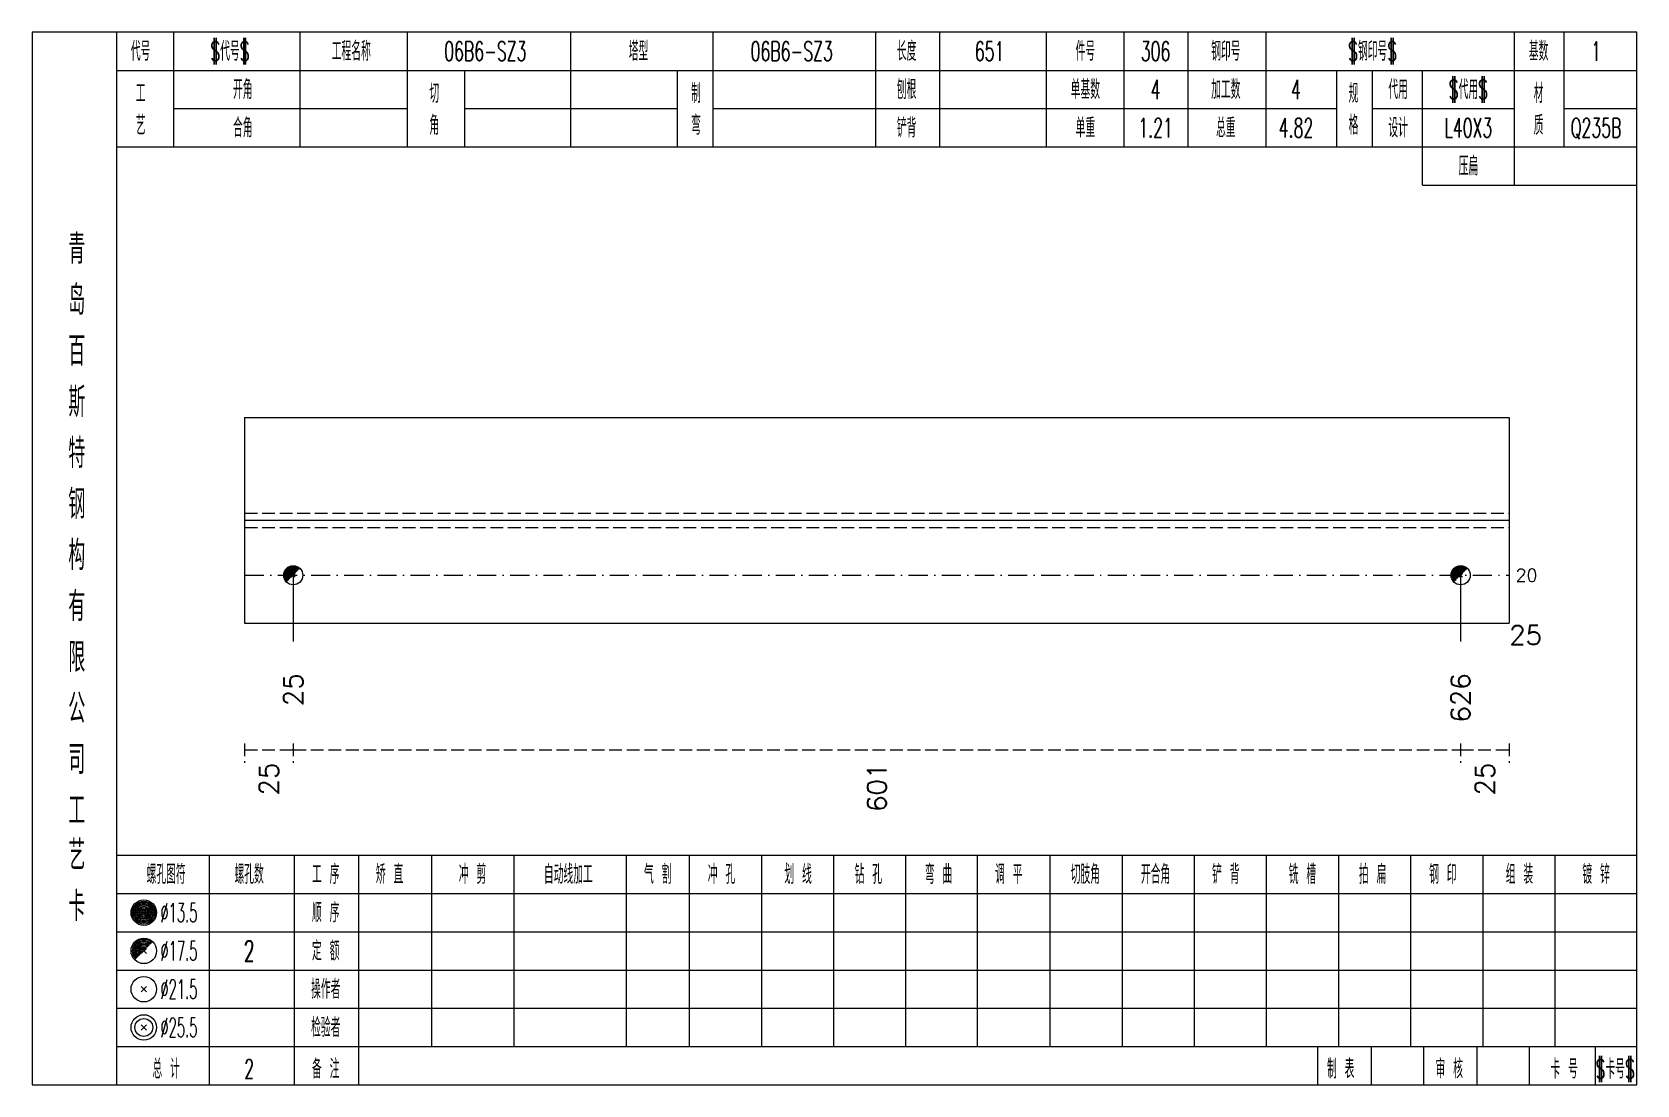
# Model space of a CAD drawing. Extents: x -533 to 8774, y 0 to 7979.
# Drawn here: x 4919.6 to 5171, y 6432.7 to 6597.7 of the extents above; entities that cross this region are included whole.
import ezdxf
from ezdxf.enums import TextEntityAlignment as Align

# ---------------------------------------------------------------- set-up
doc = ezdxf.new("R2010")
doc.units = 0
doc.header["$MEASUREMENT"] = 0
doc.linetypes.add('一点画线', pattern=[5.2, 3, -1, 0.2, -1])
doc.linetypes.add('虚线', pattern=[2.75, 2, -0.75])
doc.layers.get('0').update_dxf_attribs({"linetype": 'CONTINUOUS', "lineweight": 25})
for name, color, linetype, lineweight in [('1', 7, 'CONTINUOUS', 25), ('4', 7, 'CONTINUOUS', 25), ('5', 7, 'CONTINUOUS', 25)]:
    doc.layers.add(name, color=color, linetype=linetype, lineweight=lineweight)
doc.styles.get("Standard").update_dxf_attribs({"font": 'simplex.shx', "width": 0.7, "height": 3, "bigfont": 'gbhzfs.shx'})

msp = doc.modelspace()

# ---------------------------------------------------------------- texts
at = {"color": 7, "linetype": 'Continuous', "lineweight": 13}
msp.add_text('20', height=2, dxfattribs=at).set_placement((5152, 6512.61), align=Align.MIDDLE_LEFT)
at = {"color": 8, "linetype": 'Continuous', "lineweight": 9}
for s, p in [('25', (4956.7, 6483.24)), ('601', (5051.95, 6483.24)), ('25', (5147.2, 6483.24))]:
    msp.add_text(s, height=3, rotation=90, dxfattribs=at).set_placement(p, align=Align.MIDDLE_RIGHT)
at = {"layer": '1', "color": 7, "linetype": 'Continuous', "lineweight": 13}
msp.add_text('25', height=3, dxfattribs=at).set_placement((5151, 6503.24), align=Align.MIDDLE_LEFT)
for s, p in [('25', (4960.51, 6497.24)), ('626', (5143.39, 6497.24))]:
    msp.add_text(s, height=3, rotation=90, dxfattribs=at).set_placement(p, align=Align.MIDDLE_RIGHT)
at = {"layer": '4', "color": 1, "linetype": 'Continuous', "lineweight": 13}
for s, height, width, p in [('$代号$', 3, 0.6, (4950.6, 6594.74)), ('$钢印号$', 3, 0.6, (5129.6, 6594.74)), ('代号', 3, 0.6, (4936.6, 6594.74)), ('工程名称', 3, 0.6, (4969.6, 6594.74)), ('06B6-SZ3', 3, 0.6, (4990.6, 6594.74)), ('塔型', 3, 0.6, (5014.6, 6594.74)), ('06B6-SZ3', 3, 0.6, (5038.6, 6594.74)), ('长度', 3, 0.6, (5056.6, 6594.74)), ('651', 3, 0.6, (5069.6, 6594.74)), ('件号', 3, 0.6, (5084.6, 6594.74)), ('306', 3, 0.6, (5095.6, 6594.74)), ('钢印号', 3, 0.6, (5106.6, 6594.74)), ('基数', 3, 0.6, (5155.6, 6594.74)), ('1', 3, 0.6, (5164.6, 6594.74)), ('工', 3, 0.6, (4936.6, 6588.14)), ('开角', 3, 0.6, (4952.6, 6588.74)), ('切', 3, 0.6, (4982.6, 6588.14)), ('制', 3, 0.6, (5023.6, 6588.14)), ('刨根', 3, 0.6, (5056.6, 6588.74)), ('单基数', 3, 0.6, (5084.6, 6588.74)), ('4', 3, 0.6, (5095.6, 6588.74)), ('加工数', 3, 0.6, (5106.6, 6588.74)), ('4', 3, 0.6, (5117.6, 6588.74)), ('规', 3, 0.6, (5126.6, 6588.14)), ('代用', 3, 0.6, (5133.6, 6588.74)), ('$代用$', 3, 0.6, (5144.6, 6588.74)), ('材', 3, 0.6, (5155.6, 6588.14)), ('艺', 3, 0.6, (4936.6, 6583.14)), ('合角', 3, 0.6, (4952.6, 6582.74)), ('角', 3, 0.6, (4982.6, 6583.14)), ('弯', 3, 0.6, (5023.6, 6583.14)), ('铲背', 3, 0.6, (5056.6, 6582.74)), ('单重', 3, 0.6, (5084.6, 6582.74)), ('1.21', 3, 0.6, (5095.6, 6582.74)), ('总重', 3, 0.6, (5106.6, 6582.74)), ('4.82', 3, 0.6, (5117.6, 6582.74)), ('格', 3, 0.6, (5126.6, 6583.14)), ('设计', 3, 0.6, (5133.6, 6582.74)), ('L40X3', 3, 0.6, (5144.6, 6582.74)), ('质', 3, 0.6, (5155.6, 6583.14)), ('Q235B', 3, 0.6, (5164.6, 6582.74)), ('压扁', 3, 0.6, (5144.6, 6576.74)), ('青', 4.6, 0.8, (4926.6, 6563.74)), ('岛', 4.6, 0.8, (4926.6, 6555.74)), ('百', 4.6, 0.8, (4926.6, 6547.74)), ('斯', 4.6, 0.8, (4926.6, 6539.74)), ('特', 4.6, 0.8, (4926.6, 6531.74)), ('钢', 4.6, 0.8, (4926.6, 6523.74)), ('构', 4.6, 0.8, (4926.6, 6515.74)), ('有', 4.6, 0.8, (4926.6, 6507.74)), ('限', 4.6, 0.8, (4926.6, 6499.74)), ('公', 4.6, 0.8, (4926.6, 6491.74)), ('司', 4.6, 0.8, (4926.6, 6483.74)), ('工', 4.6, 0.8, (4926.6, 6475.74)), ('艺', 4.6, 0.8, (4926.6, 6468.74)), ('螺孔图符', 3, 0.6, (4940.6, 6465.74)), ('螺孔数', 3, 0.6, (4953.6, 6465.74)), ('工 序', 3, 0.6, (4965.6, 6465.74)), ('矫 直', 3, 0.6, (4975.6, 6465.74)), ('冲 剪', 3, 0.6, (4988.6, 6465.74)), ('自动线加工', 3, 0.6, (5003.6, 6465.74)), ('气 割', 3, 0.6, (5017.6, 6465.74)), ('冲 孔', 3, 0.6, (5027.6, 6465.74)), ('划 线', 3, 0.6, (5039.6, 6465.74)), ('钻 孔', 3, 0.6, (5050.6, 6465.74)), ('弯 曲', 3, 0.6, (5061.6, 6465.74)), ('调 平', 3, 0.6, (5072.6, 6465.74)), ('切肢角', 3, 0.6, (5084.6, 6465.74)), ('开合角', 3, 0.6, (5095.6, 6465.74)), ('铲 背', 3, 0.6, (5106.6, 6465.74)), ('铣 槽', 3, 0.6, (5118.6, 6465.74)), ('拍 扁', 3, 0.6, (5129.6, 6465.74)), ('钢 印', 3, 0.6, (5140.6, 6465.74)), ('组 装', 3, 0.6, (5152.6, 6465.74)), ('镀 锌', 3, 0.6, (5164.6, 6465.74)), ('卡', 4.6, 0.8, (4926.6, 6460.74)), ('%%C13.5', 3, 0.5, (4942.6, 6459.74)), ('顺 序', 3, 0.6, (4965.6, 6459.74)), ('%%C17.5', 3, 0.5, (4942.6, 6453.74)), ('2', 3.2, 0.6, (4953.6, 6453.74)), ('定 额', 3, 0.6, (4965.6, 6453.74)), ('%%C21.5', 3, 0.5, (4942.6, 6447.74)), ('操作者', 3, 0.6, (4965.6, 6447.74)), ('检验者', 3, 0.6, (4965.6, 6441.74)), ('%%C25.5', 3, 0.5, (4942.6, 6441.74)), ('总 计', 3, 0.6, (4940.6, 6435.24)), ('2', 3, 0.6, (4953.6, 6435.24)), ('备 注', 3, 0.6, (4965.6, 6435.24)), ('制 表', 3, 0.6, (5124.6, 6435.24)), ('审 核', 3, 0.6, (5141.6, 6435.24)), ('卡 号', 3, 0.6, (5159.6, 6435.24)), ('$卡号$', 3, 0.6, (5167.6, 6435.24))]:
    msp.add_text(s, height=height, dxfattribs=dict(at, width=width)).set_placement(p, align=Align.MIDDLE_CENTER)

# ---------------------------------------------------------------- blocks, each defined once
blk = doc.blocks.new('孔17.5')
at = {"layer": '5', "color": 7, "linetype": 'Continuous', "lineweight": 0}
for p, q in [((-0.2, -0.2), (0.2, 0.2)), ((-0.2, 0.2), (0.2, -0.2))]:
    blk.add_line(p, q, dxfattribs=at)
at = {"layer": '5', "color": 7, "linetype": 'Continuous', "lineweight": 13}
blk.add_circle((0, 0), 1, dxfattribs=at)
for radius in [0.9, 0.8, 0.7, 0.6, 0.5, 0.4, 0.3, 0.2, 0.1]:
    blk.add_arc((0, 0), radius, 45, 225, dxfattribs=at)

# ---------------------------------------------------------------- linework, layer by layer
at = {"color": 7, "linetype": 'Continuous', "lineweight": 18}
for p, q in [((4952.9, 6537.36), (4952.9, 6505.11)), ((4952.9, 6537.36), (5151, 6537.36)), ((5151, 6537.36), (5151, 6505.11)), ((4952.9, 6521.24), (5151, 6521.24))]:
    msp.add_line(p, q, dxfattribs=at)
at = {"color": 1, "linetype": '虚线', "lineweight": 18}
for p, q in [((4952.9, 6522.36), (5151, 6522.36)), ((4952.9, 6520.11), (5151, 6520.11))]:
    msp.add_line(p, q, dxfattribs=at)
at = {"color": 3, "linetype": '一点画线', "lineweight": 13}
msp.add_line((4952.9, 6512.61), (5151, 6512.61), dxfattribs=at)
at = {"color": 7, "linetype": 'Continuous', "lineweight": 13}
for p, q in [((4960.51, 6512.61), (4960.51, 6502.24)), ((5143.39, 6512.61), (5143.39, 6502.24))]:
    msp.add_line(p, q, dxfattribs=at)
at = {"color": 8, "linetype": '虚线', "lineweight": 9}
for p, q in [((4952.9, 6486.24), (4952.9, 6483.24)), ((4960.51, 6486.24), (4960.51, 6483.24)), ((4960.51, 6486.24), (4960.51, 6483.24)), ((5143.39, 6486.24), (5143.39, 6483.24)), ((5143.39, 6486.24), (5143.39, 6483.24)), ((5151, 6486.24), (5151, 6483.24)), ((4952.9, 6485.24), (4960.51, 6485.24)), ((4960.51, 6485.24), (5143.39, 6485.24)), ((5143.39, 6485.24), (5151, 6485.24))]:
    msp.add_line(p, q, dxfattribs=at)
at = {"layer": '1', "color": 7, "linetype": 'Continuous', "lineweight": 18}
msp.add_line((4952.9, 6505.11), (5151, 6505.11), dxfattribs=at)
at = {"layer": '4', "color": 1, "linetype": 'Continuous', "lineweight": 18}
for p, q in [((4932.9, 6432.74), (4932.9, 6597.74)), ((4941.8, 6579.74), (4941.8, 6597.74)), ((4961.6, 6579.74), (4961.6, 6597.74)), ((4978.4, 6579.74), (4978.4, 6597.74)), ((5004, 6579.74), (5004, 6597.74)), ((5026.3, 6579.74), (5026.3, 6597.74)), ((5051.8, 6579.74), (5051.8, 6597.74)), ((5061.8, 6579.74), (5061.8, 6597.74)), ((5078.5, 6579.74), (5078.5, 6597.74)), ((5090.7, 6579.74), (5090.7, 6597.74)), ((5100.7, 6579.74), (5100.7, 6597.74)), ((5112.9, 6579.74), (5112.9, 6597.74)), ((5151.8, 6573.74), (5151.8, 6597.74)), ((5159.6, 6579.74), (5159.6, 6597.74)), ((4932.9, 6591.74), (5171, 6591.74)), ((4987.4, 6579.74), (4987.4, 6591.74)), ((5020.7, 6579.74), (5020.7, 6591.74)), ((5124, 6579.74), (5124, 6591.74)), ((5129.6, 6579.74), (5129.6, 6591.74)), ((5137.4, 6573.74), (5137.4, 6591.74)), ((4941.8, 6585.74), (4978.4, 6585.74)), ((4987.4, 6585.74), (5020.7, 6585.74)), ((5026.3, 6585.74), (5124, 6585.74)), ((5129.6, 6585.74), (5151.8, 6585.74)), ((5159.6, 6585.74), (5171, 6585.74)), ((4932.9, 6579.74), (5171, 6579.74)), ((5137.4, 6573.74), (5171, 6573.74)), ((4932.9, 6468.74), (5171, 6468.74)), ((4947.4, 6432.74), (4947.4, 6468.74)), ((4960.7, 6432.74), (4960.7, 6468.74)), ((4970.8, 6432.74), (4970.8, 6468.74)), ((4982.2, 6438.74), (4982.2, 6468.74)), ((4995.1, 6438.74), (4995.1, 6468.74)), ((5012.7, 6438.74), (5012.7, 6468.74)), ((5022.6, 6438.74), (5022.6, 6468.74)), ((5033.9, 6438.74), (5033.9, 6468.74)), ((5045.2, 6438.74), (5045.2, 6468.74)), ((5056.5, 6438.74), (5056.5, 6468.74)), ((5067.7, 6438.74), (5067.7, 6468.74)), ((5079.1, 6438.74), (5079.1, 6468.74)), ((5090.4, 6438.74), (5090.4, 6468.74)), ((5101.7, 6438.74), (5101.7, 6468.74)), ((5113, 6438.74), (5113, 6468.74)), ((5124.3, 6438.74), (5124.3, 6468.74)), ((5135.6, 6438.74), (5135.6, 6468.74)), ((5146.9, 6438.74), (5146.9, 6468.74)), ((5158.2, 6438.74), (5158.2, 6468.74)), ((4932.9, 6462.74), (5171, 6462.74)), ((4932.9, 6456.74), (5171, 6456.74)), ((4932.9, 6450.74), (5171, 6450.74)), ((4932.9, 6444.74), (5171, 6444.74)), ((4932.9, 6438.74), (5171, 6438.74)), ((5121, 6432.74), (5121, 6438.74)), ((5129.4, 6432.74), (5129.4, 6438.74)), ((5137.6, 6432.74), (5137.6, 6438.74)), ((5146, 6432.74), (5146, 6438.74)), ((5154.2, 6432.74), (5154.2, 6438.74)), ((5164.5, 6432.74), (5164.5, 6438.74))]:
    msp.add_line(p, q, dxfattribs=at)
at = {"layer": '4', "color": 7, "linetype": 'Continuous', "lineweight": 13}
for p, q in [((4936.9, 6459.54), (4937.3, 6459.94)), ((4937.3, 6459.54), (4936.9, 6459.94)), ((4936.7, 6447.34), (4937.5, 6448.14)), ((4937.5, 6447.34), (4936.7, 6448.14)), ((4936.7, 6441.34), (4937.5, 6442.14)), ((4937.5, 6441.34), (4936.7, 6442.14))]:
    msp.add_line(p, q, dxfattribs=at)
at = {"layer": '4', "color": 7, "linetype": 'Continuous', "lineweight": 0}
for p, q in [((4936.7, 6453.34), (4937.5, 6454.14)), ((4936.7, 6454.14), (4937.5, 6453.34))]:
    msp.add_line(p, q, dxfattribs=at)
at = {"layer": '4', "color": 1, "linetype": 'Continuous', "lineweight": 18}
msp.add_lwpolyline([(4919.6, 6597.74), (4919.6, 6432.74), (5171, 6432.74), (5171, 6597.74)], close=True, dxfattribs=at)
at = {"layer": '4', "color": 7, "linetype": 'Continuous', "lineweight": 13}
for centre, radius in [((4937.1, 6459.74), 2), ((4937.1, 6459.74), 1.8), ((4937.1, 6459.74), 1.6), ((4937.1, 6459.74), 1.4), ((4937.1, 6459.74), 1.2), ((4937.1, 6459.74), 1), ((4937.1, 6459.74), 0.8), ((4937.1, 6459.74), 0.6), ((4937.1, 6459.74), 0.4), ((4937.1, 6459.74), 0.2), ((4937.1, 6453.74), 2), ((4937.1, 6447.74), 2), ((4937.1, 6441.74), 2), ((4937.1, 6441.74), 1.4)]:
    msp.add_circle(centre, radius, dxfattribs=at)
for radius in [1.8, 1.6, 1.4, 1.2, 1, 0.8, 0.6, 0.4, 0.2]:
    msp.add_arc((4937.1, 6453.74), radius, 45, 225, dxfattribs=at)

# ---------------------------------------------------------------- block references
at = {"layer": '1', "color": 7, "linetype": 'Continuous', "lineweight": 13, "xscale": 1.5, "yscale": 1.5, "zscale": 1.5}
for p in [(4960.51, 6512.61), (5143.39, 6512.61)]:
    msp.add_blockref('孔17.5', p, dxfattribs=at)

msp.set_redraw_order([(e.dxf.handle, doc.entitydb.next_handle()) for e in msp.query("TEXT MTEXT ATTDEF DIMENSION ARC_DIMENSION")])  # texts and dimensions are drawn at this point

doc.saveas('drawing.dxf')
